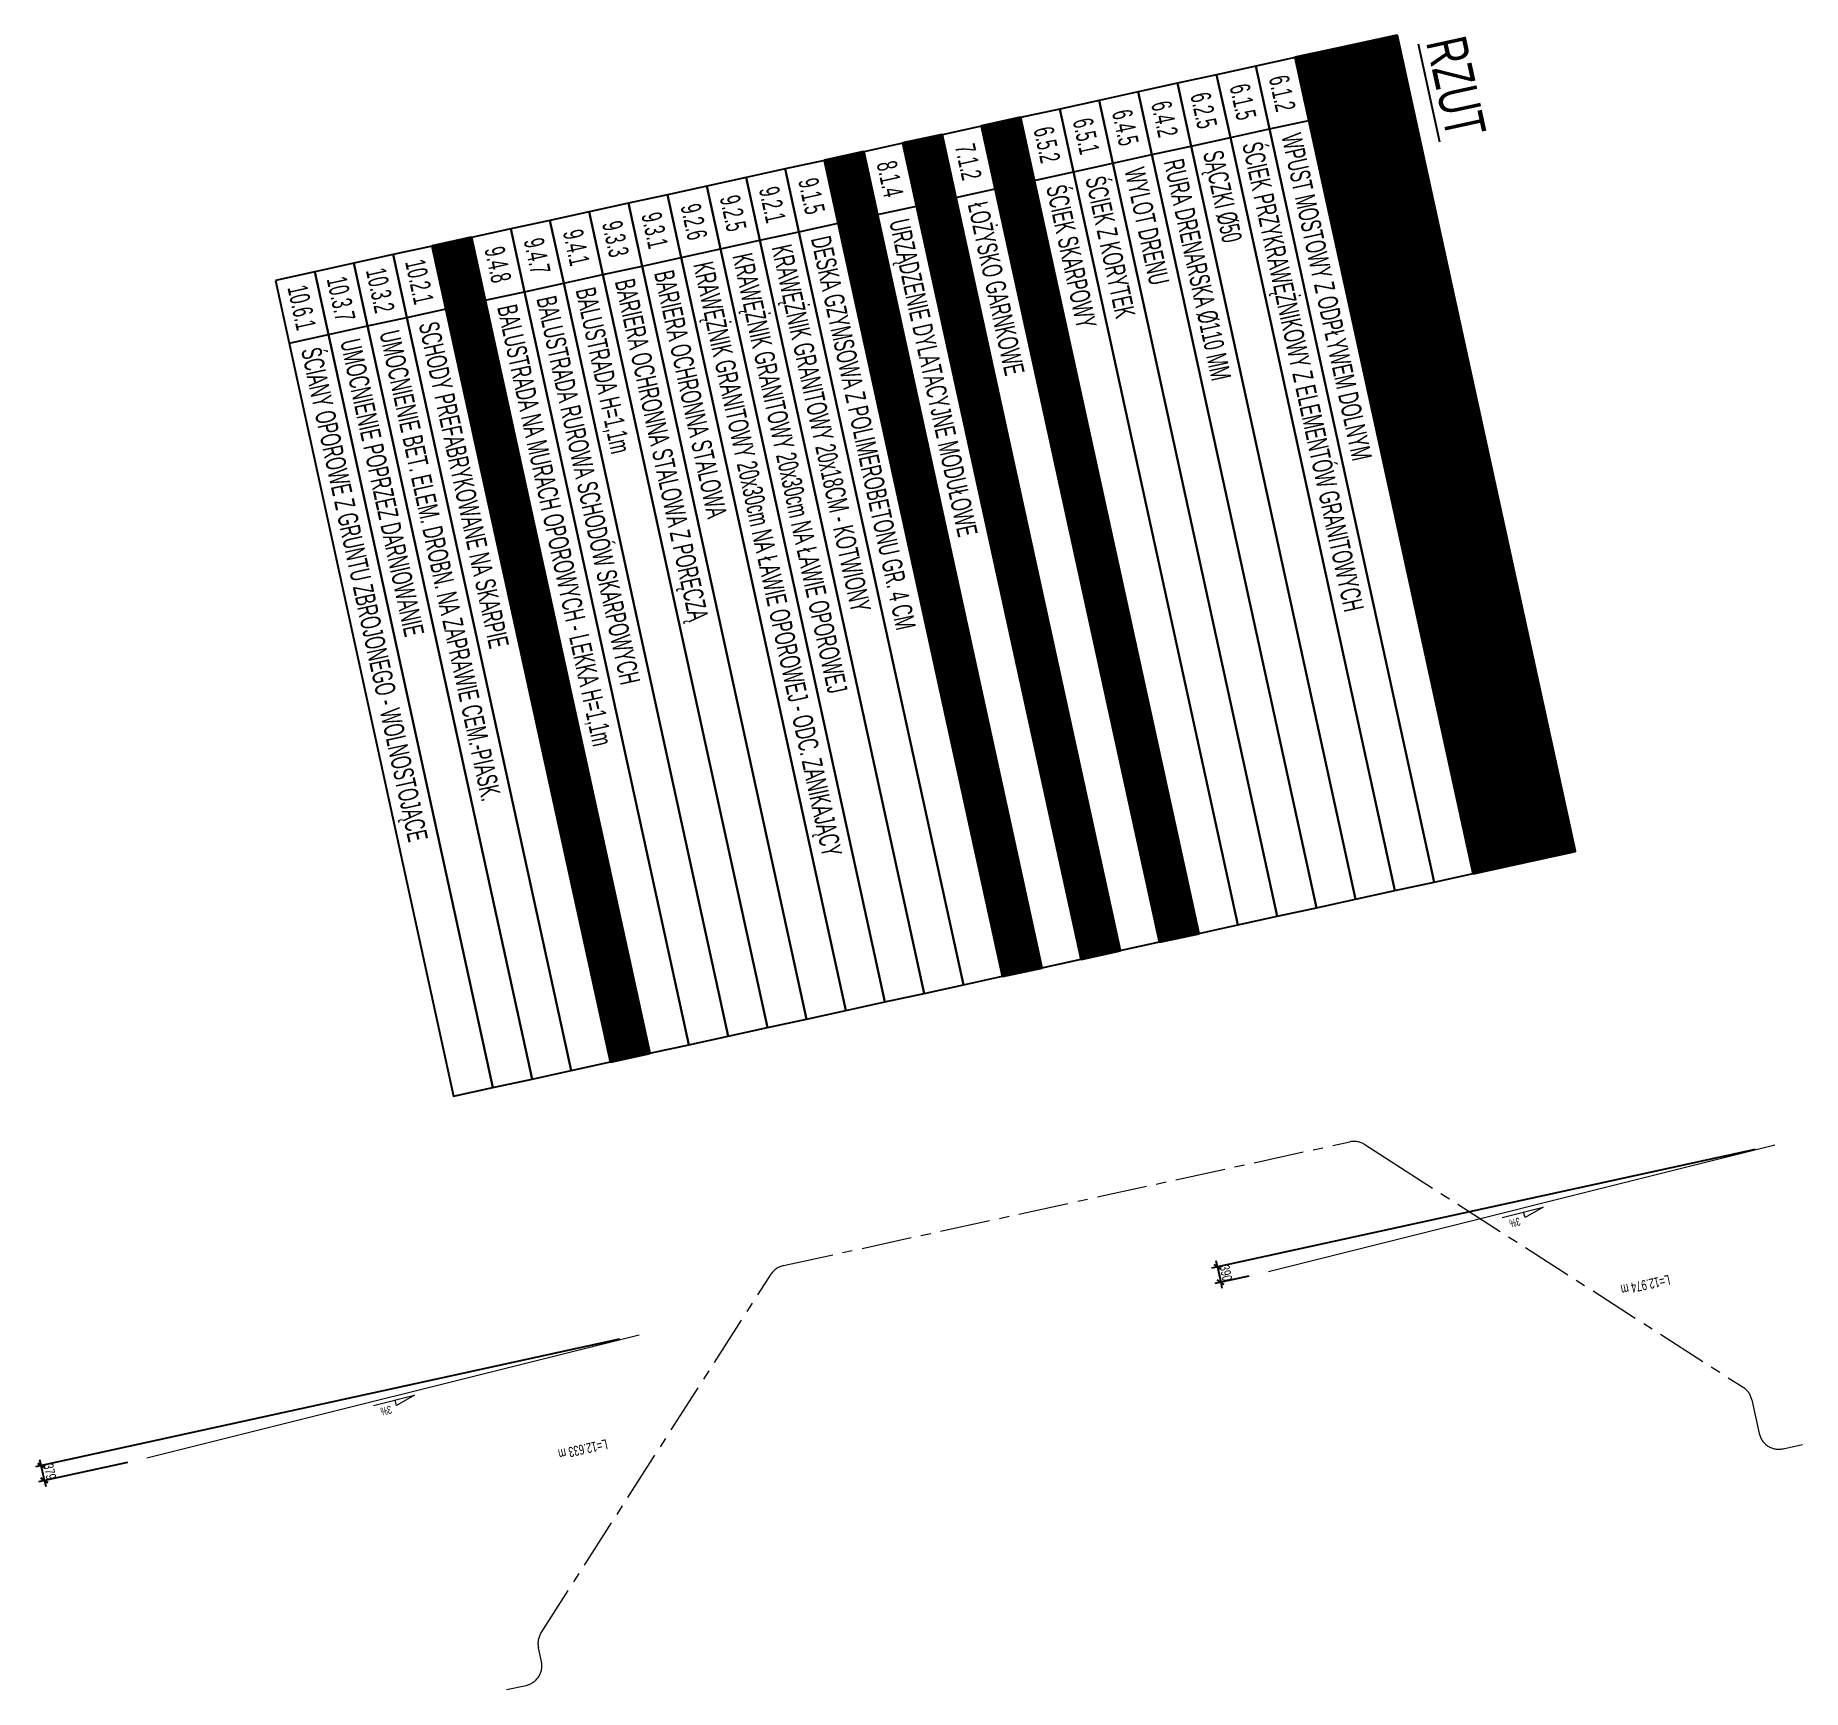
# Model space of a CAD drawing. Header units: metres. Extents: x 8416582 to 8417409, y 5771873 to 5772737.
# Drawn here: x 8416654.33 to 8416698.36, y 5772097.81 to 5772139.01 of the extents above; entities that cross this region are included whole.
import ezdxf
from ezdxf.enums import TextEntityAlignment as Align

# ---------------------------------------------------------------- set-up
doc = ezdxf.new("R2010")
doc.units = ezdxf.units.M
doc.header["$PDSIZE"] = 0.05
doc.linetypes.add('CENTER', pattern=[2, 1.25, -0.25, 0.25, -0.25])
doc.layers.add('00RysOpi-T', color=2, linetype='Continuous')
doc.layers.add('AII_M_opis', color=1, linetype='Continuous')
for name, color, linetype, lineweight in [('AII_M_legenda', 1, 'Continuous', 25), ('AII_M_odwodnienie', 8, 'Continuous', 9), ('AII_M_opisy wymiary', 1, 'Continuous', 25)]:
    doc.layers.add(name, color=color, linetype=linetype, lineweight=lineweight)
doc.styles.add('AII_norm.', font='CDMSIMPL.shx', dxfattribs={"width": 0.7, "bigfont": 'CDMBIGPL.shx'})
doc.styles.add('CDMSTYLE', font='CDMSIMPL.shx', dxfattribs={"width": 0.7, "bigfont": 'CDMBIGPL.shx'})
doc.dimstyles.new('CDM-ME100MM', dxfattribs={"dimscale": 0.1, "dimtxt": 2.5, "dimasz": 1.5, "dimexe": 1.5, "dimexo": 5, "dimgap": 0.5, "dimtad": 1, "dimdec": 0, "dimlfac": 1000, "dimrnd": 1, "dimzin": 9, "dimtxsty": 'CDMSTYLE', "dimblk": 'OBLIQUE', "dimcen": 2.5, "dimdle": 1.5, "dimclrd": 9, "dimclre": 9, "dimclrt": 1, "dimadec": 1, "dimazin": 2, "dimtfac": 1, "dimtdec": 0, "dimtix": 1, "dimtmove": 2, "dimatfit": 3, "dimfxl": 1, "dimtvp": 1, "dimtolj": 1, "dimtzin": 0, "dimlwd": 25, "dimlwe": 25, "dimarcsym": 0})

msp = doc.modelspace()

# ---------------------------------------------------------------- texts
at = {"layer": 'AII_M_odwodnienie', "color": 9, "style": 'CDMSTYLE', "width": 0.7}
for p in [(8416691.1635, 5772109.5392), (8416663.047, 5772104.8527)]:
    msp.add_text('3%', height=0.2, rotation=194.03844, dxfattribs=at).set_placement(p, align=Align.CENTER)
at = {"layer": 'AII_M_odwodnienie', "color": 140, "char_height": 0.25, "attachment_point": 1, "rotation": 192.32008, "style": 'CDMSTYLE'}
for s, insert in [('L=12.974 m', (8416695.0763, 5772107.8995)), ('L=12.633 m', (8416668.6053, 5772103.8027))]:
    msp.add_mtext(s, dxfattribs=dict(at, insert=insert))
at = {"layer": 'AII_M_opis', "color": 3, "ltscale": 2, "style": 'AII_norm.', "width": 0.7}
msp.add_text('%%URZUT', height=1, rotation=282.32008, dxfattribs=at).set_placement((8416689.2396, 5772137.6254), align=Align.CENTER)

# ---------------------------------------------------------------- blocks, each defined once
blk = doc.blocks.new('_OBLIQUE')
at = {"color": 0, "linetype": 'ByBlock'}
blk.add_line((-0.5, -0.5), (0.5, 0.5), dxfattribs=at)
blk = doc.blocks.new('*D349')
at = {"layer": 'AII_M_opisy wymiary', "color": 9, "lineweight": 25, "transparency": 16777216}
for p, q in [((8416697.178, 5772111.265), (8416683.63, 5772108.306)), ((8416683.777, 5772108.338), (8416683.745, 5772108.484)), ((8416684.56, 5772108.11), (8416683.714, 5772107.925)), ((8416683.777, 5772108.338), (8416683.86, 5772107.957)), ((8416683.86, 5772107.957), (8416683.892, 5772107.81))]:
    blk.add_line(p, q, dxfattribs=at)
at = {"layer": 'Defpoints', "color": 0, "lineweight": 25, "transparency": 16777216}
for p in [(8416697.666, 5772111.371), (8416683.86, 5772107.957), (8416685.049, 5772108.216)]:
    blk.add_point(p, dxfattribs=at)
at = {"layer": 'AII_M_opisy wymiary', "color": 9, "lineweight": 25, "transparency": 16777216, "xscale": 0.15, "yscale": 0.15, "zscale": 0.15}
for p, rotation in [((8416683.777, 5772108.338), 282.3200789447779), ((8416683.86, 5772107.957), 102.3200789447779)]:
    blk.add_blockref('_OBLIQUE', p, dxfattribs=dict(at, rotation=rotation))
at = {"layer": 'AII_M_opisy wymiary', "color": 1, "transparency": 16777216, "insert": (8416683.99, 5772108.185), "char_height": 0.25, "attachment_point": 5, "rotation": 282.3201, "style": 'CDMSTYLE'}
blk.add_mtext('\\A1;390', dxfattribs=at)
blk = doc.blocks.new('*D350')
at = {"layer": 'AII_M_opisy wymiary', "color": 9, "lineweight": 25, "transparency": 16777216}
for p, q in [((8416668.882, 5772106.533), (8416654.331, 5772103.355)), ((8416654.477, 5772103.387), (8416654.445, 5772103.534)), ((8416656.623, 5772103.468), (8416654.411, 5772102.985)), ((8416654.558, 5772103.017), (8416654.477, 5772103.387)), ((8416654.558, 5772103.017), (8416654.59, 5772102.87))]:
    blk.add_line(p, q, dxfattribs=at)
at = {"layer": 'Defpoints', "color": 0, "lineweight": 25, "transparency": 16777216}
for p in [(8416669.37, 5772106.64), (8416657.112, 5772103.575), (8416654.477, 5772103.387)]:
    blk.add_point(p, dxfattribs=at)
at = {"layer": 'AII_M_opisy wymiary', "color": 9, "lineweight": 25, "transparency": 16777216, "xscale": 0.15, "yscale": 0.15, "zscale": 0.15}
for p, rotation in [((8416654.477, 5772103.387), 282.3200789447779), ((8416654.558, 5772103.017), 102.3200789447779)]:
    blk.add_blockref('_OBLIQUE', p, dxfattribs=dict(at, rotation=rotation))
at = {"layer": 'AII_M_opisy wymiary', "color": 1, "transparency": 16777216, "insert": (8416654.689, 5772103.239), "char_height": 0.25, "attachment_point": 5, "rotation": 282.3201, "style": 'CDMSTYLE'}
blk.add_mtext('\\A1;379', dxfattribs=at)
blk = doc.blocks.new('OpiLeg02')
at = {"layer": 'AII_M_legenda', "linetype": 'Continuous', "lineweight": 25}
h = blk.add_hatch(dxfattribs=at)
h.set_pattern_fill('ANSI37', color=254, scale=0.04)
h.set_pattern_definition([(45, (-232.66827, -46.22293), (-0.08980256, 0.08980256), []), (135, (-232.66827, -46.22293), (-0.08980256, -0.08980256), [])])
h.paths.add_polyline_path([(0, 0), (104, 0), (104, 8), (0, 8)])
at = {"layer": 'AII_M_legenda', "color": 2, "linetype": 'Continuous', "lineweight": 35}
blk.add_lwpolyline([(0, 0), (104, 0), (104, 8), (0, 8)], close=True, dxfattribs=at)
at = {"layer": 'AII_M_legenda', "color": 3, "linetype": 'Continuous', "lineweight": -2, "style": 'CDMSTYLE', "width": 0.6}
blk.add_attdef('NAGŁÓWEK', text='', height=4, dxfattribs=at).set_placement((4, 4), align=Align.MIDDLE_LEFT)
blk = doc.blocks.new('OpiLeg03')
at = {"layer": 'AII_M_legenda', "linetype": 'Continuous', "lineweight": 25}
h = blk.add_hatch(dxfattribs=at)
h.set_pattern_fill('ANSI37', color=254, scale=0.03)
h.paths.add_polyline_path([(0, -5), (104, -5), (104, 0), (0, 0)])
at = {"layer": 'AII_M_legenda', "color": 0, "linetype": 'Continuous'}
blk.add_line((8, 0), (8, -5), dxfattribs=at)
at = {"layer": 'AII_M_legenda', "color": 2, "linetype": 'Continuous', "lineweight": 35}
blk.add_lwpolyline([(0, -5), (104, -5), (104, 0), (0, 0)], close=True, dxfattribs=at)
at = {"layer": 'AII_M_legenda', "color": 1, "linetype": 'Continuous', "lineweight": -2, "style": 'CDMSTYLE', "width": 0.6}
blk.add_attdef('NR', text='', height=2.5, dxfattribs=at).set_placement((4, -2.5), align=Align.MIDDLE)
blk.add_attdef('NAZWAPOL', text='', height=2.5, dxfattribs=at).set_placement((9.17, -2.5), align=Align.MIDDLE_LEFT)
at = {"layer": 'AII_M_legenda', "color": 9, "linetype": 'Continuous', "lineweight": 25, "style": 'CDMSTYLE', "width": 0.7, "flags": 1}
for tag, p in [('SPECYF', (-25.64, -4.25)), ('ID', (-14.56, -4.25)), ('BAZA', (-7.93, -4.25))]:
    blk.add_attdef(tag, p, '', height=2, dxfattribs=at)
blk = doc.blocks.new('OpiLeg01')
at = {"layer": 'AII_M_legenda', "color": 0, "linetype": 'Continuous'}
blk.add_lwpolyline([(0, -5), (8, -5), (8, 0), (0, 0)], close=True, dxfattribs=at)
blk.add_lwpolyline([(8, -5), (104, -5), (104, 0), (8, 0)], dxfattribs=at)
at = {"layer": 'AII_M_legenda', "linetype": 'Continuous', "lineweight": -2, "style": 'CDMSTYLE', "width": 0.6}
blk.add_attdef('NR', text='', height=2.5, dxfattribs=at).set_placement((4, -2.5), align=Align.MIDDLE)
blk.add_attdef('NAZWAPOL', text='', height=2.5, dxfattribs=at).set_placement((9.17, -2.5), align=Align.MIDDLE_LEFT)
at = {"layer": 'AII_M_legenda', "color": 9, "linetype": 'Continuous', "lineweight": 25, "style": 'CDMSTYLE', "width": 0.7, "flags": 1}
for tag, p in [('SPECYF', (-25.64, -4.25)), ('ID', (-14.56, -4.25)), ('BAZA', (-7.93, -4.25))]:
    blk.add_attdef(tag, p, '', height=2, dxfattribs=at)

# ---------------------------------------------------------------- dimensions: what is measured, and where the dimension line sits
at = {"layer": 'AII_M_opisy wymiary', "color": 140}
for base, p1, p2, picture, middle in [((8416683.8603, 5772107.9569), (8416697.6662, 5772111.3713), (8416685.0488, 5772108.2164), '*D349', (8416683.9896, 5772108.1847)), ((8416654.4772, 5772103.3872), (8416657.1119, 5772103.5748), (8416669.3702, 5772106.6399), '*D350', (8416654.6886, 5772103.2395))]:
    dim = msp.add_linear_dim(base=base, p1=p1, p2=p2, angle=282.32008, dimstyle='CDM-ME100MM', dxfattribs=at)
    dim.commit()
    dim.dimension.update_dxf_attribs({"geometry": picture, "text_midpoint": middle})

# ---------------------------------------------------------------- linework, layer by layer
at = {"layer": 'AII_M_odwodnienie', "color": 140}
for p, q in [((8416697.6662, 5772111.3713), (8416685.0488, 5772108.2164)), ((8416669.3702, 5772106.6399), (8416657.1119, 5772103.5748))]:
    msp.add_line(p, q, dxfattribs=at)
at = {"layer": 'AII_M_odwodnienie', "color": 140, "linetype": 'CENTER'}
for points in [[(8416672.6586, 5772108.1532, -0.1989124), (8416672.9728, 5772108.3717), (8416687.0748, 5772111.4516, -0.1989124), (8416687.4515, 5772111.384), (8416688.0861, 5772110.9769)], [(8416688.0861, 5772110.9769), (8416696.8736, 5772105.3398, -0.1989124), (8416697.0921, 5772105.0256), (8416697.2748, 5772104.1892, 0.4142136), (8416697.87, 5772103.8074), (8416698.3585, 5772103.9141)], [(8416666.0682, 5772097.8067), (8416666.5567, 5772097.9134, 0.4142136), (8416666.9385, 5772098.5086), (8416666.8641, 5772098.8492, -0.1989124), (8416666.9317, 5772099.2258), (8416672.6586, 5772108.1532)]]:
    msp.add_lwpolyline(points, format="xyb", dxfattribs=at)
at = {"layer": 'AII_M_odwodnienie', "color": 9}
for points in [[(8416690.8708, 5772109.5691), (8416691.8927, 5772109.8246), (8416691.4416, 5772109.5675), (8416691.4076, 5772109.7033)], [(8416662.7544, 5772104.8826), (8416663.7762, 5772105.1381), (8416663.3251, 5772104.881), (8416663.2912, 5772105.0168)]]:
    msp.add_lwpolyline(points, dxfattribs=at)

# ---------------------------------------------------------------- block references
at = {"layer": '00RysOpi-T', "color": 1, "lineweight": 25, "xscale": 0.2, "yscale": 0.2, "zscale": 0.2, "rotation": 282.3200803719828}
for name, p, values in [('OpiLeg02', (8416686.6906, 5772138.6718), {'NAGŁÓWEK': 'LEGENDA'}), ('OpiLeg01', (8416685.7137, 5772138.4584), {'NR': '6.1.2', 'NAZWAPOL': 'WPUST MOSTOWY Z ODPŁYWEM DOLNYM'}), ('OpiLeg03', (8416686.6906, 5772138.6718), {'NR': '6', 'NAZWAPOL': 'ODWODNIENIE'}), ('OpiLeg01', (8416683.7597, 5772138.0317), {'NR': '6.2.5', 'NAZWAPOL': 'SĄCZKI %%C50'}), ('OpiLeg01', (8416684.7367, 5772138.245), {'NR': '6.1.5', 'NAZWAPOL': 'ŚCIEK PRZYKRAWĘŻNIKOWY Z ELEMENTÓW GRANITOWYCH'}), ('OpiLeg01', (8416681.8058, 5772137.6049), {'NR': '6.4.5', 'NAZWAPOL': 'WYLOT DRENU'}), ('OpiLeg01', (8416682.7828, 5772137.8183), {'NR': '6.4.2', 'NAZWAPOL': 'RURA DRENARSKA %%C110 MM'}), ('OpiLeg01', (8416679.8518, 5772137.1782), {'NR': '6.5.2', 'NAZWAPOL': 'ŚCIEK SKARPOWY'}), ('OpiLeg01', (8416680.8288, 5772137.3915), {'NR': '6.5.1', 'NAZWAPOL': 'ŚCIEK Z KORYTEK'}), ('OpiLeg01', (8416677.8979, 5772136.7514), {'NR': '7.1.2', 'NAZWAPOL': 'ŁOŻYSKO GARNKOWE'}), ('OpiLeg03', (8416678.8749, 5772136.9648), {'NR': '7', 'NAZWAPOL': 'ŁOŻYSKA'}), ('OpiLeg03', (8416674.967, 5772136.1113), {'NR': '9', 'NAZWAPOL': 'ELEMENTY ZABEZPIECZAJĄCE'}), ('OpiLeg01', (8416675.944, 5772136.3247), {'NR': '8.1.4', 'NAZWAPOL': 'URZĄDZENIE DYLATACYJNE MODUŁOWE'}), ('OpiLeg03', (8416676.9209, 5772136.5381), {'NR': '8', 'NAZWAPOL': 'URZĄDZENIA DYLATACYJNE'}), ('OpiLeg01', (8416673.0131, 5772135.6846), {'NR': '9.2.1', 'NAZWAPOL': 'KRAWĘŻNIK GRANITOWY 20x18CM - KOTWIONY'}), ('OpiLeg01', (8416673.99, 5772135.8979), {'NR': '9.1.5', 'NAZWAPOL': 'DESKA GZYMSOWA Z POLIMEROBETONU GR. 4 CM'}), ('OpiLeg01', (8416671.0591, 5772135.2578), {'NR': '9.2.6', 'NAZWAPOL': 'KRAWĘŻNIK GRANITOWY 20x30cm NA ŁAWIE OPOROWEJ - ODC. ZANIKAJĄCY'}), ('OpiLeg01', (8416672.0361, 5772135.4712), {'NR': '9.2.5', 'NAZWAPOL': 'KRAWĘŻNIK GRANITOWY 20x30cm NA ŁAWIE OPOROWEJ'}), ('OpiLeg01', (8416669.1052, 5772134.8311), {'NR': '9.3.3', 'NAZWAPOL': 'BARIERA OCHRONNA STALOWA Z PORĘCZĄ'}), ('OpiLeg01', (8416670.0821, 5772135.0444), {'NR': '9.3.1', 'NAZWAPOL': 'BARIERA OCHRONNA STALOWA '}), ('OpiLeg01', (8416667.1512, 5772134.4043), {'NR': '9.4.7', 'NAZWAPOL': 'BALUSTRADA RUROWA SCHODÓW SKARPOWYCH'}), ('OpiLeg01', (8416668.1282, 5772134.6177), {'NR': '9.4.1', 'NAZWAPOL': 'BALUSTRADA H=1,1m'}), ('OpiLeg03', (8416665.1973, 5772133.9776), {'NR': '10', 'NAZWAPOL': 'INNE ROBOTY MOSTOWE'}), ('OpiLeg01', (8416666.1743, 5772134.191), {'NR': '9.4.8', 'NAZWAPOL': 'BALUSTRADA NA MURACH OPOROWYCH - LEKKA H=1,1m'}), ('OpiLeg01', (8416663.2433, 5772133.5508), {'NR': '10.3.2', 'NAZWAPOL': 'UMOCNIENIE BET. ELEM. DROBN. NA ZAPRAWIE CEM.-PIASK.'}), ('OpiLeg01', (8416664.2203, 5772133.7642), {'NR': '10.2.1', 'NAZWAPOL': 'SCHODY PREFABRYKOWANE NA SKARPIE'}), ('OpiLeg01', (8416661.2894, 5772133.1241), {'NR': '10.6.1', 'NAZWAPOL': 'ŚCIANY OPOROWE Z GRUNTU ZBROJONEGO - WOLNOSTOJĄCE'}), ('OpiLeg01', (8416662.2664, 5772133.3375), {'NR': '10.3.7', 'NAZWAPOL': 'UMOCNIENIE POPRZEZ DARNIOWANIE'})]:
    msp.add_blockref(name, p, dxfattribs=at).add_auto_attribs(values)

msp.set_redraw_order([(e.dxf.handle, doc.entitydb.next_handle()) for e in msp.query("TEXT MTEXT ATTDEF DIMENSION ARC_DIMENSION")])  # texts and dimensions are drawn at this point

doc.saveas('drawing.dxf')
